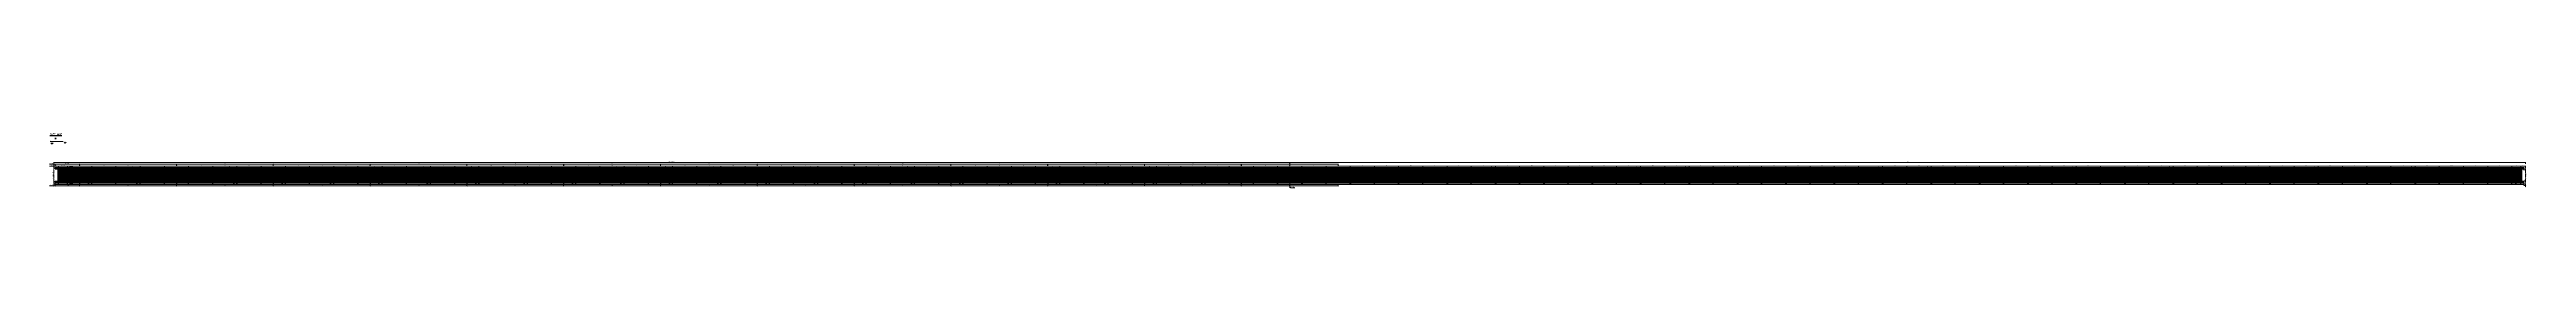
# Model space of a CAD drawing. Header units: millimetres. Extents: x -13368 to 383539, y -58537 to -26098.
# Drawn here: x -13368 to 191323, y -58537 to -54009 of the extents above; entities that cross this region are included whole.
import ezdxf
from ezdxf.enums import TextEntityAlignment as Align

# ---------------------------------------------------------------- set-up
doc = ezdxf.new("R2010")
doc.units = ezdxf.units.MM
doc.linetypes.add('CENTER2', pattern=[28.575, 19.05, -3.175, 3.175, -3.175])
doc.linetypes.add('DASHED', pattern=[0.75, 0.5, -0.25])
doc.layers.get('Defpoints').update_dxf_attribs({"color": 8})
for name, color, linetype, lineweight in [('Dim', 4, 'Continuous', 15), ('中心线', 2, 'CENTER2', 15), ('文字', 7, 'Continuous', 15), ('标注线及字体', 2, 'Continuous', 15), ('粗线', 3, 'Continuous', 35), ('细实线', 4, 'Continuous', 15), ('虚线', 7, 'DASHED', 13), ('钢板粗线', 1, 'Continuous', 25)]:
    doc.layers.add(name, color=color, linetype=linetype, lineweight=lineweight)
doc.styles.add('111', font='', dxfattribs={"width": 0.7})
doc.styles.add('BM_Dim', font='', dxfattribs={"width": 0.85})
doc.styles.get('111').set_extended_font_data('仿宋_GB2312')
doc.styles.get('BM_Dim').set_extended_font_data('仿宋_GB2312')
doc.dimstyles.new('200', dxfattribs={"dimscale": 0, "dimtxt": 2.5, "dimasz": 1, "dimexe": 1, "dimexo": 1, "dimgap": 0.6, "dimtad": 1, "dimdec": 0, "dimdsep": 46, "dimtxsty": '111', "dimblk": 'OBLIQUE', "dimcen": 0, "dimclrd": 4, "dimclre": 4, "dimclrt": 4, "dimadec": 1, "dimazin": 2, "dimtfac": 1, "dimtdec": 0, "dimtix": 1, "dimtmove": 2, "dimatfit": 3, "dimfxl": 4, "dimfxlon": 1, "dimtolj": 1, "dimlwd": -1, "dimlwe": -1, "dimarcsym": 0})

# ---------------------------------------------------------------- blocks, each defined once
blk = doc.blocks.new('_Oblique')
at = {"color": 0, "linetype": 'ByBlock', "lineweight": -2}
blk.add_line((-0.5, -0.5), (0.5, 0.5), dxfattribs=at)
blk = doc.blocks.new('*D166')
at = {"layer": 'Defpoints', "color": 0, "transparency": 16777216}
for p in [(0, 1519), (0, 1401), (2000, 1401)]:
    blk.add_point(p, dxfattribs=at)
at = {"layer": '细实线', "color": 4, "transparency": 16777216}
for p, q in [((0, 1425), (0, 1543)), ((2000, 1519), (0, 1519)), ((2000, 1425), (2000, 1543))]:
    blk.add_line(p, q, dxfattribs=at)
at = {"layer": '细实线', "color": 4, "transparency": 16777216, "xscale": 24.61538461538464, "yscale": 24.61538461538464, "zscale": 24.61538461538464, "rotation": 180}
blk.add_blockref('_Oblique', (0, 1519), dxfattribs=at)
at = {"layer": '细实线', "color": 4, "transparency": 16777216, "xscale": 24.61538461538464, "yscale": 24.61538461538464, "zscale": 24.61538461538464}
blk.add_blockref('_Oblique', (2000, 1519), dxfattribs=at)
at = {"layer": '细实线', "color": 4, "transparency": 16777216, "insert": (1000, 1563), "char_height": 61.5, "attachment_point": 5, "style": '111'}
blk.add_mtext('\\A1;2000', dxfattribs=at)
blk = doc.blocks.new('22')
at = {"layer": '细实线'}
blk.add_hatch(color=256, dxfattribs=at).paths.add_polyline_path([(5, 0, 1), (-5, 0, 1)])
blk.add_circle((0, 0), 5.04, dxfattribs=at)
blk = doc.blocks.new('装饰')
at = {"layer": '钢板粗线'}
for p, q in [((151, -108), (151, -1112)), ((251, -108), (251, -1112)), ((351, -108), (351, -1112)), ((451, -108), (451, -1112)), ((551, -108), (551, -1112)), ((651, -108), (651, -1112)), ((751, -108), (751, -1112)), ((851, -108), (851, -1112)), ((951, -108), (951, -1112)), ((1051, -108), (1051, -1112)), ((1151, -108), (1151, -1112)), ((1251, -108), (1251, -1112)), ((1351, -108), (1351, -1112)), ((1451, -108), (1451, -1112)), ((1551, -108), (1551, -1112)), ((1651, -108), (1651, -1112)), ((1751, -108), (1751, -1112)), ((1851, -108), (1851, -1112)), ((2151, -108), (2151, -1112)), ((2251, -108), (2251, -1112)), ((2351, -108), (2351, -1112)), ((2451, -108), (2451, -1112)), ((2551, -108), (2551, -1112)), ((2651, -108), (2651, -1112)), ((2751, -108), (2751, -1112)), ((2851, -108), (2851, -1112)), ((2951, -108), (2951, -1112)), ((3051, -108), (3051, -1112)), ((3151, -108), (3151, -1112)), ((3251, -108), (3251, -1112)), ((3351, -108), (3351, -1112)), ((3451, -108), (3451, -1112)), ((3551, -108), (3551, -1112)), ((3651, -108), (3651, -1112)), ((3751, -108), (3751, -1112)), ((3851, -108), (3851, -1112))]:
    blk.add_line(p, q, dxfattribs=at)
at = {"layer": '细实线'}
for p in [(151, -847), (251, -835), (351, -823), (451, -810), (551, -798), (651, -786), (751, -774), (851, -761), (951, -749), (1051, -737), (1151, -724), (1251, -712), (1351, -700), (1451, -688), (1551, -675), (1651, -663), (1751, -651), (1851, -639), (2151, -602), (2251, -589), (2351, -577), (2451, -565), (2551, -553), (2651, -540), (2751, -528), (2851, -516), (2951, -503), (3051, -491), (3151, -479), (3251, -467), (3351, -454), (3451, -442), (3551, -430), (3651, -417), (3751, -405), (3851, -393)]:
    blk.add_blockref('22', p, dxfattribs=at)
blk = doc.blocks.new('*U162')
at = {"layer": '细实线'}
blk.add_blockref('装饰', (-4000, 610), dxfattribs=at)
at = {"layer": '细实线', "xscale": -1}
blk.add_blockref('装饰', (4000, 610), dxfattribs=at)
blk = doc.blocks.new('*U163')
at = {"layer": '细实线', "color": 0, "linetype": 'ByBlock', "lineweight": -2, "transparency": 16777216}
for p in [(0, 0), (8000, 0), (16000, 0), (24000, 0), (32000, 0), (40000, 0), (48000, 0), (56000, 0), (64000, 0), (72000, 0), (80000, 0), (88000, 0), (96000, 0), (104000, 0), (112000, 0), (120000, 0), (128000, 0), (136000, 0), (144000, 0), (152000, 0), (160000, 0), (168000, 0), (176000, 0), (184000, 0), (192000, 0)]:
    blk.add_blockref('*U162', p, dxfattribs=at)
blk = doc.blocks.new('剖面箭头')
at = {"ltscale": 10}
h = blk.add_hatch(dxfattribs=at)
h.set_pattern_fill('ANSI31', color=2, style=0)
h.set_pattern_definition([(45, (-182.99888, -777.8594), (-0.088388348, 0.088388348), [])])
h.paths.add_polyline_path([(6, -3), (3.15, -3), (3, -3.6)])
at = {"color": 3, "ltscale": 10}
blk.add_line((0, 0), (0, -3), dxfattribs=at)
at = {"color": 2, "ltscale": 10}
for p, q in [((0, -3), (6, -3)), ((6, -3), (3, -3.6)), ((3, -3.6), (3.15, -3))]:
    blk.add_line(p, q, dxfattribs=at)
blk = doc.blocks.new('*D164')
at = {"layer": 'Defpoints', "color": 0, "transparency": 16777216}
for p in [(-13021, -56744), (-13021, -56866), (-12621, -56866)]:
    blk.add_point(p, dxfattribs=at)
at = {"layer": '细实线', "color": 4, "transparency": 16777216}
for p, q in [((-13021, -56841), (-13021, -56719)), ((-12621, -56744), (-13021, -56744)), ((-12621, -56841), (-12621, -56719))]:
    blk.add_line(p, q, dxfattribs=at)
at = {"layer": '细实线', "color": 4, "transparency": 16777216, "xscale": 24.61538461538464, "yscale": 24.61538461538464, "zscale": 24.61538461538464, "rotation": 180}
blk.add_blockref('_Oblique', (-13021, -56744), dxfattribs=at)
at = {"layer": '细实线', "color": 4, "transparency": 16777216, "xscale": 24.61538461538464, "yscale": 24.61538461538464, "zscale": 24.61538461538464}
blk.add_blockref('_Oblique', (-12621, -56744), dxfattribs=at)
at = {"layer": '细实线', "color": 4, "transparency": 16777216, "insert": (-12821, -56700), "char_height": 61.5, "attachment_point": 5, "style": '111'}
blk.add_mtext('\\A1;400', dxfattribs=at)
blk = doc.blocks.new('*D165')
at = {"layer": 'Defpoints', "color": 0, "transparency": 16777216}
for p in [(-12621, -56866), (-11881, -56744), (-11881, -56866)]:
    blk.add_point(p, dxfattribs=at)
at = {"layer": '细实线', "color": 4, "transparency": 16777216}
for p, q in [((-12621, -56841), (-12621, -56719)), ((-12621, -56744), (-11881, -56744)), ((-11881, -56841), (-11881, -56719))]:
    blk.add_line(p, q, dxfattribs=at)
at = {"layer": '细实线', "color": 4, "transparency": 16777216, "xscale": 24.61538461538464, "yscale": 24.61538461538464, "zscale": 24.61538461538464, "rotation": 180}
blk.add_blockref('_Oblique', (-12621, -56744), dxfattribs=at)
at = {"layer": '细实线', "color": 4, "transparency": 16777216, "xscale": 24.61538461538464, "yscale": 24.61538461538464, "zscale": 24.61538461538464}
blk.add_blockref('_Oblique', (-11881, -56744), dxfattribs=at)
at = {"layer": '细实线', "color": 4, "transparency": 16777216, "insert": (-12251, -56693), "char_height": 61.54, "attachment_point": 5, "style": '111'}
blk.add_mtext('\\A1;740(730)', dxfattribs=at)
blk = doc.blocks.new('*D167')
at = {"layer": 'Defpoints', "color": 0, "transparency": 16777216}
for p in [(190119, -56744), (190119, -56866), (190849, -56862)]:
    blk.add_point(p, dxfattribs=at)
at = {"layer": '细实线', "color": 4, "transparency": 16777216}
for p, q in [((190119, -56841), (190119, -56719)), ((190849, -56744), (190119, -56744)), ((190849, -56837), (190849, -56719))]:
    blk.add_line(p, q, dxfattribs=at)
at = {"layer": '细实线', "color": 4, "transparency": 16777216, "xscale": 24.61538461538464, "yscale": 24.61538461538464, "zscale": 24.61538461538464, "rotation": 180}
blk.add_blockref('_Oblique', (190119, -56744), dxfattribs=at)
at = {"layer": '细实线', "color": 4, "transparency": 16777216, "xscale": 24.61538461538464, "yscale": 24.61538461538464, "zscale": 24.61538461538464}
blk.add_blockref('_Oblique', (190849, -56744), dxfattribs=at)
at = {"layer": '细实线', "color": 4, "transparency": 16777216, "insert": (190484, -56700), "char_height": 61.5, "attachment_point": 5, "style": '111'}
blk.add_mtext('\\A1;730', dxfattribs=at)
blk = doc.blocks.new('*D168')
at = {"layer": 'Defpoints', "color": 0, "transparency": 16777216}
for p in [(190849, -56862), (191249, -56744), (191249, -56866)]:
    blk.add_point(p, dxfattribs=at)
at = {"layer": '细实线', "color": 4, "transparency": 16777216}
for p, q in [((190849, -56837), (190849, -56719)), ((190849, -56744), (191249, -56744)), ((191249, -56841), (191249, -56719))]:
    blk.add_line(p, q, dxfattribs=at)
at = {"layer": '细实线', "color": 4, "transparency": 16777216, "xscale": 24.61538461538464, "yscale": 24.61538461538464, "zscale": 24.61538461538464, "rotation": 180}
blk.add_blockref('_Oblique', (190849, -56744), dxfattribs=at)
at = {"layer": '细实线', "color": 4, "transparency": 16777216, "xscale": 24.61538461538464, "yscale": 24.61538461538464, "zscale": 24.61538461538464}
blk.add_blockref('_Oblique', (191249, -56744), dxfattribs=at)
at = {"layer": '细实线', "color": 4, "transparency": 16777216, "insert": (191049, -56700), "char_height": 61.5, "attachment_point": 5, "style": '111'}
blk.add_mtext('\\A1;400', dxfattribs=at)
blk = doc.blocks.new('*D169')
at = {"layer": 'Defpoints', "color": 0, "transparency": 16777216}
for p in [(-13021, -56439), (-13021, -56742), (89119, -56807)]:
    blk.add_point(p, dxfattribs=at)
at = {"layer": '细实线', "color": 4, "transparency": 16777216}
for p, q in [((-13021, -56537), (-13021, -56414)), ((89119, -56439), (-13021, -56439)), ((89119, -56537), (89119, -56414))]:
    blk.add_line(p, q, dxfattribs=at)
at = {"layer": '细实线', "color": 4, "transparency": 16777216, "xscale": 24.61538461538464, "yscale": 24.61538461538464, "zscale": 24.61538461538464, "rotation": 180}
blk.add_blockref('_Oblique', (-13021, -56439), dxfattribs=at)
at = {"layer": '细实线', "color": 4, "transparency": 16777216, "xscale": 24.61538461538464, "yscale": 24.61538461538464, "zscale": 24.61538461538464}
blk.add_blockref('_Oblique', (89119, -56439), dxfattribs=at)
at = {"layer": '细实线', "color": 4, "transparency": 16777216, "insert": (38049, -56389), "char_height": 61.54, "attachment_point": 5, "style": '111'}
blk.add_mtext('\\A1;102140(102130)', dxfattribs=at)
blk = doc.blocks.new('*D170')
at = {"layer": 'Defpoints', "color": 0, "transparency": 16777216}
for p in [(-13021, -58189), (-13021, -58380), (-12901, -58189)]:
    blk.add_point(p, dxfattribs=at)
at = {"layer": '细实线', "color": 4, "transparency": 16777216}
for p, q in [((-13021, -58281), (-13021, -58405)), ((-12901, -58380), (-13021, -58380)), ((-12901, -58281), (-12901, -58405))]:
    blk.add_line(p, q, dxfattribs=at)
at = {"layer": '细实线', "color": 4, "transparency": 16777216, "xscale": 24.61538461538464, "yscale": 24.61538461538464, "zscale": 24.61538461538464, "rotation": 180}
blk.add_blockref('_Oblique', (-13021, -58380), dxfattribs=at)
at = {"layer": '细实线', "color": 4, "transparency": 16777216, "xscale": 24.61538461538464, "yscale": 24.61538461538464, "zscale": 24.61538461538464}
blk.add_blockref('_Oblique', (-12901, -58380), dxfattribs=at)
at = {"layer": '细实线', "color": 4, "transparency": 16777216, "insert": (-12961, -58336), "char_height": 61.5, "attachment_point": 5, "style": '111'}
blk.add_mtext('\\A1;120', dxfattribs=at)
blk = doc.blocks.new('*D171')
at = {"layer": 'Defpoints', "color": 0, "transparency": 16777216}
for p in [(191099, -56925), (191099, -57048), (191249, -56916)]:
    blk.add_point(p, dxfattribs=at)
at = {"layer": '细实线', "color": 4, "transparency": 16777216}
for p, q in [((191099, -56950), (191099, -57073)), ((191249, -57048), (191099, -57048)), ((191249, -56950), (191249, -57073))]:
    blk.add_line(p, q, dxfattribs=at)
at = {"layer": '细实线', "color": 4, "transparency": 16777216, "xscale": 24.61538461538464, "yscale": 24.61538461538464, "zscale": 24.61538461538464, "rotation": 180}
blk.add_blockref('_Oblique', (191099, -57048), dxfattribs=at)
at = {"layer": '细实线', "color": 4, "transparency": 16777216, "xscale": 24.61538461538464, "yscale": 24.61538461538464, "zscale": 24.61538461538464}
blk.add_blockref('_Oblique', (191249, -57048), dxfattribs=at)
at = {"layer": '细实线', "color": 4, "transparency": 16777216, "insert": (191174, -57004), "char_height": 61.5, "attachment_point": 5, "style": '111'}
blk.add_mtext('\\A1;150', dxfattribs=at)
blk = doc.blocks.new('*D172')
at = {"layer": 'Defpoints', "color": 0, "transparency": 16777216}
for p in [(191129, -58189), (191129, -58339), (191249, -58189)]:
    blk.add_point(p, dxfattribs=at)
at = {"layer": '细实线', "color": 4, "transparency": 16777216}
for p, q in [((191129, -58241), (191129, -58364)), ((191249, -58339), (191129, -58339)), ((191249, -58241), (191249, -58364))]:
    blk.add_line(p, q, dxfattribs=at)
at = {"layer": '细实线', "color": 4, "transparency": 16777216, "xscale": 24.61538461538464, "yscale": 24.61538461538464, "zscale": 24.61538461538464, "rotation": 180}
blk.add_blockref('_Oblique', (191129, -58339), dxfattribs=at)
at = {"layer": '细实线', "color": 4, "transparency": 16777216, "xscale": 24.61538461538464, "yscale": 24.61538461538464, "zscale": 24.61538461538464}
blk.add_blockref('_Oblique', (191249, -58339), dxfattribs=at)
at = {"layer": '细实线', "color": 4, "transparency": 16777216, "insert": (191189, -58295), "char_height": 61.5, "attachment_point": 5, "style": '111'}
blk.add_mtext('\\A1;120', dxfattribs=at)
blk = doc.blocks.new('分段线')
at = {"layer": '钢板粗线', "color": 6}
for p, q in [((-3, 1401), (-3, 1293)), ((-3, 289), (-3, 205)), ((0, 147), (0, 0)), ((3, 1401), (3, 1293)), ((3, 289), (3, 205))]:
    blk.add_line(p, q, dxfattribs=at)
blk = doc.blocks.new('*U174')
at = {"layer": '细实线'}
blk.add_blockref('分段线', (0, -700), dxfattribs=at)
blk = doc.blocks.new('*U175')
at = {"layer": '细实线', "color": 0, "linetype": 'ByBlock', "lineweight": -2, "transparency": 16777216}
for p in [(-96000, 0), (-88000, 0), (-80000, 0), (-72000, 0), (-64000, 0), (-56000, 0), (-48000, 0), (-40000, 0), (-32000, 0), (-24000, 0), (-16000, 0), (-8000, 0), (0, 0)]:
    blk.add_blockref('*U174', p, dxfattribs=at)
blk = doc.blocks.new('*D179')
at = {"layer": 'Defpoints', "color": 0}
for p in [(-12901, -56880), (-10884, -56576), (-10884, -56880)]:
    blk.add_point(p, dxfattribs=at)
at = {"layer": '细实线', "color": 4}
for p, q in [((-12901, -56674), (-12901, -56551)), ((-12901, -56576), (-10884, -56576)), ((-10884, -56674), (-10884, -56551))]:
    blk.add_line(p, q, dxfattribs=at)
at = {"layer": '细实线', "color": 4, "xscale": 24.61538461538464, "yscale": 24.61538461538464, "zscale": 24.61538461538464, "rotation": 180}
blk.add_blockref('_Oblique', (-12901, -56576), dxfattribs=at)
at = {"layer": '细实线', "color": 4, "xscale": 24.61538461538464, "yscale": 24.61538461538464, "zscale": 24.61538461538464}
blk.add_blockref('_Oblique', (-10884, -56576), dxfattribs=at)
at = {"layer": '细实线', "color": 4, "insert": (-11892, -56525), "char_height": 61.54, "attachment_point": 5, "style": '111'}
blk.add_mtext('\\A1;2017(2007)', dxfattribs=at)
blk = doc.blocks.new('*D181')
at = {"layer": 'Defpoints', "color": 0}
for p in [(-13021, -56576), (-13021, -56862), (-12901, -56862)]:
    blk.add_point(p, dxfattribs=at)
at = {"layer": '细实线', "color": 4}
for p, q in [((-13021, -56674), (-13021, -56551)), ((-12901, -56576), (-13021, -56576)), ((-12901, -56674), (-12901, -56551))]:
    blk.add_line(p, q, dxfattribs=at)
at = {"layer": '细实线', "color": 4, "xscale": 24.61538461538464, "yscale": 24.61538461538464, "zscale": 24.61538461538464, "rotation": 180}
blk.add_blockref('_Oblique', (-13021, -56576), dxfattribs=at)
at = {"layer": '细实线', "color": 4, "xscale": 24.61538461538464, "yscale": 24.61538461538464, "zscale": 24.61538461538464}
blk.add_blockref('_Oblique', (-12901, -56576), dxfattribs=at)
at = {"layer": '细实线', "color": 4, "insert": (-12961, -56532), "char_height": 61.5, "attachment_point": 5, "style": '111'}
blk.add_mtext('\\A1;120', dxfattribs=at)
blk = doc.blocks.new('*D182')
at = {"layer": 'Defpoints', "color": 0, "transparency": 16777216}
for p in [(-12901, -58189), (-12901, -58380), (-10881, -58189)]:
    blk.add_point(p, dxfattribs=at)
at = {"layer": '细实线', "color": 4, "transparency": 16777216}
for p, q in [((-12901, -58281), (-12901, -58405)), ((-10881, -58380), (-12901, -58380)), ((-10881, -58281), (-10881, -58405))]:
    blk.add_line(p, q, dxfattribs=at)
at = {"layer": '细实线', "color": 4, "transparency": 16777216, "xscale": 24.61538461538464, "yscale": 24.61538461538464, "zscale": 24.61538461538464, "rotation": 180}
blk.add_blockref('_Oblique', (-12901, -58380), dxfattribs=at)
at = {"layer": '细实线', "color": 4, "transparency": 16777216, "xscale": 24.61538461538464, "yscale": 24.61538461538464, "zscale": 24.61538461538464}
blk.add_blockref('_Oblique', (-10881, -58380), dxfattribs=at)
at = {"layer": '细实线', "color": 4, "transparency": 16777216, "insert": (-11891, -58330), "char_height": 61.54, "attachment_point": 5, "style": '111'}
blk.add_mtext('\\A1;2020(2010)', dxfattribs=at)
blk = doc.blocks.new('*D177')
at = {"layer": 'Defpoints', "color": 0, "transparency": 16777216}
for p in [(-10884, -56880), (-10878, -56576), (-10878, -56880)]:
    blk.add_point(p, dxfattribs=at)
at = {"layer": '细实线', "color": 4, "transparency": 16777216}
for p, q in [((-10884, -56576), (-10908, -56576)), ((-10884, -56674), (-10884, -56551)), ((-10884, -56576), (-10878, -56576)), ((-10878, -56674), (-10878, -56551)), ((-10878, -56576), (-10853, -56576))]:
    blk.add_line(p, q, dxfattribs=at)
at = {"layer": '细实线', "color": 4, "transparency": 16777216, "xscale": 24.61538461538464, "yscale": 24.61538461538464, "zscale": 24.61538461538464}
blk.add_blockref('_Oblique', (-10884, -56576), dxfattribs=at)
at = {"layer": '细实线', "color": 4, "transparency": 16777216, "xscale": 24.61538461538464, "yscale": 24.61538461538464, "zscale": 24.61538461538464, "rotation": 180}
blk.add_blockref('_Oblique', (-10878, -56576), dxfattribs=at)
at = {"layer": '细实线', "color": 4, "transparency": 16777216, "insert": (-10881, -56532), "char_height": 61.5, "attachment_point": 5, "style": '111'}
blk.add_mtext('\\A1;6', dxfattribs=at)
blk = doc.blocks.new('*D178')
at = {"layer": 'Defpoints', "color": 0, "transparency": 16777216}
for p in [(-10878, -56880), (-2884, -56576), (-2884, -56880)]:
    blk.add_point(p, dxfattribs=at)
at = {"layer": '细实线', "color": 4, "transparency": 16777216}
for p, q in [((-10878, -56674), (-10878, -56551)), ((-10878, -56576), (-2884, -56576)), ((-2884, -56674), (-2884, -56551))]:
    blk.add_line(p, q, dxfattribs=at)
at = {"layer": '细实线', "color": 4, "transparency": 16777216, "xscale": 24.61538461538464, "yscale": 24.61538461538464, "zscale": 24.61538461538464, "rotation": 180}
blk.add_blockref('_Oblique', (-10878, -56576), dxfattribs=at)
at = {"layer": '细实线', "color": 4, "transparency": 16777216, "xscale": 24.61538461538464, "yscale": 24.61538461538464, "zscale": 24.61538461538464}
blk.add_blockref('_Oblique', (-2884, -56576), dxfattribs=at)
at = {"layer": '细实线', "color": 4, "transparency": 16777216, "insert": (-6881, -56532), "char_height": 61.5, "attachment_point": 5, "style": '111'}
blk.add_mtext('\\A1;7994', dxfattribs=at)
blk = doc.blocks.new('*D180')
at = {"layer": 'Defpoints', "color": 0, "transparency": 16777216}
for p in [(-10881, -58219), (-2881, -58219), (-2881, -58380)]:
    blk.add_point(p, dxfattribs=at)
at = {"layer": '细实线', "color": 4, "transparency": 16777216}
for p, q in [((-10881, -58281), (-10881, -58405)), ((-10881, -58380), (-2881, -58380)), ((-2881, -58281), (-2881, -58405))]:
    blk.add_line(p, q, dxfattribs=at)
at = {"layer": '细实线', "color": 4, "transparency": 16777216, "xscale": 24.61538461538464, "yscale": 24.61538461538464, "zscale": 24.61538461538464, "rotation": 180}
blk.add_blockref('_Oblique', (-10881, -58380), dxfattribs=at)
at = {"layer": '细实线', "color": 4, "transparency": 16777216, "xscale": 24.61538461538464, "yscale": 24.61538461538464, "zscale": 24.61538461538464}
blk.add_blockref('_Oblique', (-2881, -58380), dxfattribs=at)
at = {"layer": '细实线', "color": 4, "transparency": 16777216, "insert": (-6881, -58336), "char_height": 61.5, "attachment_point": 5, "style": '111'}
blk.add_mtext('\\A1;8000', dxfattribs=at)
blk = doc.blocks.new('*D231')
at = {"layer": 'Defpoints', "color": 0, "transparency": 16777216}
for p in [(89119, -56807), (191249, -56439), (191249, -56866)]:
    blk.add_point(p, dxfattribs=at)
at = {"layer": '细实线', "color": 4, "transparency": 16777216}
for p, q in [((89119, -56537), (89119, -56414)), ((89119, -56439), (191249, -56439)), ((191249, -56537), (191249, -56414))]:
    blk.add_line(p, q, dxfattribs=at)
at = {"layer": '细实线', "color": 4, "transparency": 16777216, "xscale": 24.61538461538464, "yscale": 24.61538461538464, "zscale": 24.61538461538464, "rotation": 180}
blk.add_blockref('_Oblique', (89119, -56439), dxfattribs=at)
at = {"layer": '细实线', "color": 4, "transparency": 16777216, "xscale": 24.61538461538464, "yscale": 24.61538461538464, "zscale": 24.61538461538464}
blk.add_blockref('_Oblique', (191249, -56439), dxfattribs=at)
at = {"layer": '细实线', "color": 4, "transparency": 16777216, "insert": (140184, -56393), "char_height": 61.5, "attachment_point": 5, "style": '111'}
blk.add_mtext('\\A1;102130', dxfattribs=at)
blk = doc.blocks.new('编号')
at = {"layer": '细实线'}
for p, q in [((48, 58), (0, 0)), ((48, 58), (134, 58)), ((404, -1334), (367, -1225)), ((404, -1334), (490, -1334)), ((1159, -1049), (1111, -1107)), ((1159, -1049), (1245, -1049))]:
    blk.add_line(p, q, dxfattribs=at)
at = {"layer": '文字', "style": 'BM_Dim', "width": 0.7}
for s, p in [('B1', (93, 57)), ('C1', (449, -1334)), ('B2', (1204, -1050))]:
    blk.add_text(s, height=61.5, dxfattribs=at).set_placement(p, align=Align.BOTTOM_CENTER)
blk = doc.blocks.new('*U186')
at = {"layer": '细实线'}
blk.add_blockref('编号', (-623, 604), dxfattribs=at)
blk = doc.blocks.new('*U185')
at = {"layer": '细实线', "color": 0, "linetype": 'ByBlock', "lineweight": -2, "transparency": 16777216}
for p in [(0, 0), (100291, 0), (200582, 0), (300873, 0)]:
    blk.add_blockref('*U186', p, dxfattribs=at)
blk = doc.blocks.new('*U188')
at = {"layer": '细实线'}
blk.add_blockref('编号', (-623, 604), dxfattribs=at)
blk = doc.blocks.new('*U187')
at = {"layer": '细实线', "color": 0, "linetype": 'ByBlock', "lineweight": -2, "transparency": 16777216}
for p in [(0, 0), (100291, 0), (200582, 0), (300873, 0)]:
    blk.add_blockref('*U188', p, dxfattribs=at)
blk = doc.blocks.new('*U190')
at = {"layer": '细实线'}
blk.add_blockref('编号', (-623, 604), dxfattribs=at)
blk = doc.blocks.new('*U189')
at = {"layer": '细实线', "color": 0, "linetype": 'ByBlock', "lineweight": -2, "transparency": 16777216}
for p in [(0, 0), (100291, 0), (200582, 0), (300873, 0)]:
    blk.add_blockref('*U190', p, dxfattribs=at)
blk = doc.blocks.new('*U192')
at = {"layer": '细实线'}
blk.add_blockref('编号', (-623, 604), dxfattribs=at)
blk = doc.blocks.new('*U191')
at = {"layer": '细实线', "color": 0, "linetype": 'ByBlock', "lineweight": -2, "transparency": 16777216}
for p in [(0, 0), (100291, 0), (200582, 0), (300873, 0)]:
    blk.add_blockref('*U192', p, dxfattribs=at)
blk = doc.blocks.new('*U194')
at = {"layer": '细实线'}
blk.add_blockref('编号', (-623, 604), dxfattribs=at)
blk = doc.blocks.new('*U193')
at = {"layer": '细实线', "color": 0, "linetype": 'ByBlock', "lineweight": -2, "transparency": 16777216}
for p in [(0, 0), (100291, 0), (200582, 0), (300873, 0)]:
    blk.add_blockref('*U194', p, dxfattribs=at)
blk = doc.blocks.new('*U196')
at = {"layer": '细实线'}
blk.add_blockref('编号', (-623, 604), dxfattribs=at)
blk = doc.blocks.new('*U195')
at = {"layer": '细实线', "color": 0, "linetype": 'ByBlock', "lineweight": -2, "transparency": 16777216}
for p in [(0, 0), (100291, 0), (200582, 0), (300873, 0)]:
    blk.add_blockref('*U196', p, dxfattribs=at)
blk = doc.blocks.new('*U198')
at = {"layer": '细实线'}
blk.add_blockref('编号', (-623, 604), dxfattribs=at)
blk = doc.blocks.new('*U197')
at = {"layer": '细实线', "color": 0, "linetype": 'ByBlock', "lineweight": -2, "transparency": 16777216}
for p in [(0, 0), (100291, 0), (200582, 0), (300873, 0)]:
    blk.add_blockref('*U198', p, dxfattribs=at)
blk = doc.blocks.new('*U200')
at = {"layer": '细实线'}
blk.add_blockref('编号', (-623, 604), dxfattribs=at)
blk = doc.blocks.new('*U199')
at = {"layer": '细实线', "color": 0, "linetype": 'ByBlock', "lineweight": -2, "transparency": 16777216}
for p in [(0, 0), (100291, 0), (200582, 0), (300873, 0)]:
    blk.add_blockref('*U200', p, dxfattribs=at)
blk = doc.blocks.new('*U202')
at = {"layer": '细实线'}
blk.add_blockref('编号', (-623, 604), dxfattribs=at)
blk = doc.blocks.new('*U201')
at = {"layer": '细实线', "color": 0, "linetype": 'ByBlock', "lineweight": -2, "transparency": 16777216}
for p in [(0, 0), (100291, 0), (200582, 0), (300873, 0)]:
    blk.add_blockref('*U202', p, dxfattribs=at)
blk = doc.blocks.new('*U204')
at = {"layer": '细实线'}
blk.add_blockref('编号', (-623, 604), dxfattribs=at)
blk = doc.blocks.new('*U203')
at = {"layer": '细实线', "color": 0, "linetype": 'ByBlock', "lineweight": -2, "transparency": 16777216}
for p in [(0, 0), (100291, 0), (200582, 0), (300873, 0)]:
    blk.add_blockref('*U204', p, dxfattribs=at)
blk = doc.blocks.new('*U206')
at = {"layer": '细实线'}
blk.add_blockref('编号', (-623, 604), dxfattribs=at)
blk = doc.blocks.new('*U205')
at = {"layer": '细实线', "color": 0, "linetype": 'ByBlock', "lineweight": -2, "transparency": 16777216}
for p in [(0, 0), (100291, 0), (200582, 0), (300873, 0)]:
    blk.add_blockref('*U206', p, dxfattribs=at)
blk = doc.blocks.new('*U208')
at = {"layer": '细实线'}
blk.add_blockref('编号', (-623, 604), dxfattribs=at)
blk = doc.blocks.new('*U207')
at = {"layer": '细实线', "color": 0, "linetype": 'ByBlock', "lineweight": -2, "transparency": 16777216}
for p in [(0, 0), (100291, 0), (200582, 0), (300873, 0)]:
    blk.add_blockref('*U208', p, dxfattribs=at)
blk = doc.blocks.new('*U210')
at = {"layer": '细实线'}
blk.add_blockref('编号', (-623, 604), dxfattribs=at)
blk = doc.blocks.new('*U209')
at = {"layer": '细实线', "color": 0, "linetype": 'ByBlock', "lineweight": -2, "transparency": 16777216}
for p in [(0, 0), (100291, 0), (200582, 0), (300873, 0)]:
    blk.add_blockref('*U210', p, dxfattribs=at)
blk = doc.blocks.new('*U212')
at = {"layer": '细实线'}
blk.add_blockref('编号', (-623, 604), dxfattribs=at)
blk = doc.blocks.new('*U211')
at = {"layer": '细实线', "color": 0, "linetype": 'ByBlock', "lineweight": -2, "transparency": 16777216}
for p in [(0, 0), (100291, 0), (200582, 0), (300873, 0)]:
    blk.add_blockref('*U212', p, dxfattribs=at)
blk = doc.blocks.new('*U214')
at = {"layer": '细实线'}
blk.add_blockref('编号', (-623, 604), dxfattribs=at)
blk = doc.blocks.new('*U213')
at = {"layer": '细实线', "color": 0, "linetype": 'ByBlock', "lineweight": -2, "transparency": 16777216}
for p in [(0, 0), (100291, 0), (200582, 0), (300873, 0)]:
    blk.add_blockref('*U214', p, dxfattribs=at)
blk = doc.blocks.new('*U216')
at = {"layer": '细实线'}
blk.add_blockref('编号', (-623, 604), dxfattribs=at)
blk = doc.blocks.new('*U215')
at = {"layer": '细实线', "color": 0, "linetype": 'ByBlock', "lineweight": -2, "transparency": 16777216}
for p in [(0, 0), (100291, 0), (200582, 0), (300873, 0)]:
    blk.add_blockref('*U216', p, dxfattribs=at)
blk = doc.blocks.new('*U218')
at = {"layer": '细实线'}
blk.add_blockref('编号', (-623, 604), dxfattribs=at)
blk = doc.blocks.new('*U217')
at = {"layer": '细实线', "color": 0, "linetype": 'ByBlock', "lineweight": -2, "transparency": 16777216}
for p in [(0, 0), (100291, 0), (200582, 0), (300873, 0)]:
    blk.add_blockref('*U218', p, dxfattribs=at)
blk = doc.blocks.new('*U220')
at = {"layer": '细实线'}
blk.add_blockref('编号', (-623, 604), dxfattribs=at)
blk = doc.blocks.new('*U219')
at = {"layer": '细实线', "color": 0, "linetype": 'ByBlock', "lineweight": -2, "transparency": 16777216}
for p in [(0, 0), (100291, 0), (200582, 0), (300873, 0)]:
    blk.add_blockref('*U220', p, dxfattribs=at)
blk = doc.blocks.new('*U222')
at = {"layer": '细实线'}
blk.add_blockref('编号', (-623, 604), dxfattribs=at)
blk = doc.blocks.new('*U221')
at = {"layer": '细实线', "color": 0, "linetype": 'ByBlock', "lineweight": -2, "transparency": 16777216}
for p in [(0, 0), (100291, 0), (200582, 0), (300873, 0)]:
    blk.add_blockref('*U222', p, dxfattribs=at)
blk = doc.blocks.new('*U224')
at = {"layer": '细实线'}
blk.add_blockref('编号', (-623, 604), dxfattribs=at)
blk = doc.blocks.new('*U223')
at = {"layer": '细实线', "color": 0, "linetype": 'ByBlock', "lineweight": -2, "transparency": 16777216}
for p in [(0, 0), (100291, 0), (200582, 0), (300873, 0)]:
    blk.add_blockref('*U224', p, dxfattribs=at)
blk = doc.blocks.new('*U226')
at = {"layer": '细实线'}
blk.add_blockref('编号', (-623, 604), dxfattribs=at)
blk = doc.blocks.new('*U225')
at = {"layer": '细实线', "color": 0, "linetype": 'ByBlock', "lineweight": -2, "transparency": 16777216}
for p in [(0, 0), (100291, 0), (200582, 0), (300873, 0)]:
    blk.add_blockref('*U226', p, dxfattribs=at)
blk = doc.blocks.new('*U228')
at = {"layer": '细实线'}
blk.add_blockref('编号', (-623, 604), dxfattribs=at)
blk = doc.blocks.new('*U227')
at = {"layer": '细实线', "color": 0, "linetype": 'ByBlock', "lineweight": -2, "transparency": 16777216}
for p in [(0, 0), (100291, 0), (200582, 0), (300873, 0)]:
    blk.add_blockref('*U228', p, dxfattribs=at)
blk = doc.blocks.new('*U230')
at = {"layer": '细实线'}
blk.add_blockref('编号', (-623, 604), dxfattribs=at)
blk = doc.blocks.new('*U229')
at = {"layer": '细实线', "color": 0, "linetype": 'ByBlock', "lineweight": -2, "transparency": 16777216}
for p in [(0, 0), (100291, 0), (200582, 0), (300873, 0)]:
    blk.add_blockref('*U230', p, dxfattribs=at)
blk = doc.blocks.new('立柱')
at = {"layer": 'Defpoints'}
blk.add_line((0, 0), (0, 1400.7), dxfattribs=at)
at = {"layer": '虚线', "ltscale": 4}
for p, q in [((54.8, 288.7), (-53.2, 288.7)), ((54.8, 284.7), (-53.2, 284.7)), ((54.8, 208.7), (-53.2, 208.7)), ((54.8, 204.7), (-53.2, 204.7)), ((-45.2, 1292.7), (-45.2, 146.7)), ((-5, 0), (-5, 136.7)), ((5, 0), (5, 136.7)), ((46.8, 1292.7), (46.8, 146.7))]:
    blk.add_line(p, q, dxfattribs=at)
at = {"layer": '钢板粗线'}
for p, q in [((-53.2, 1292.7), (-53.2, 146.7)), ((54.8, 1292.7), (54.8, 146.7)), ((54.8, 288.7), (1946.8, 288.7)), ((54.8, 284.7), (1946.8, 284.7)), ((54.8, 208.7), (1946.8, 208.7)), ((54.8, 204.7), (1946.8, 204.7))]:
    blk.add_line(p, q, dxfattribs=at)
at = {"layer": '细实线'}
dim = blk.add_linear_dim(base=(0, 1518.7), p1=(2000, 1400.7), p2=(0, 1400.7), dimstyle='200', override={"dimscale": 24.615385, "dimblk": 'Oblique'}, dxfattribs=at)
dim.commit()
dim.dimension.update_dxf_attribs({"geometry": '*D166', "text_midpoint": (1000, 1562.7)})
blk = doc.blocks.new('*U159')
at = {"layer": '细实线'}
blk.add_blockref('立柱', (-947, -700), dxfattribs=at)
blk = doc.blocks.new('*U160')
at = {"layer": '细实线', "color": 0, "linetype": 'ByBlock', "lineweight": -2, "transparency": 16777216}
for p in [(0, 0), (2000, 0), (4000, 0), (6000, 0), (8000, 0), (10000, 0), (12000, 0), (14000, 0), (16000, 0), (18000, 0), (20000, 0), (22000, 0), (24000, 0), (26000, 0), (28000, 0), (30000, 0), (32000, 0), (34000, 0), (36000, 0), (38000, 0), (40000, 0), (42000, 0), (44000, 0), (46000, 0), (48000, 0), (50000, 0), (52000, 0), (54000, 0), (56000, 0), (58000, 0), (60000, 0), (62000, 0), (64000, 0), (66000, 0), (68000, 0), (70000, 0), (72000, 0), (74000, 0), (76000, 0), (78000, 0), (80000, 0), (82000, 0), (84000, 0), (86000, 0), (88000, 0), (90000, 0), (92000, 0), (94000, 0), (96000, 0), (98000, 0), (100000, 0), (102000, 0), (104000, 0), (106000, 0), (108000, 0), (110000, 0), (112000, 0), (114000, 0), (116000, 0), (118000, 0), (120000, 0), (122000, 0), (124000, 0), (126000, 0), (128000, 0), (130000, 0), (132000, 0), (134000, 0), (136000, 0), (138000, 0), (140000, 0), (142000, 0), (144000, 0), (146000, 0), (148000, 0), (150000, 0), (152000, 0), (154000, 0), (156000, 0), (158000, 0), (160000, 0), (162000, 0), (164000, 0), (166000, 0), (168000, 0), (170000, 0), (172000, 0), (174000, 0), (176000, 0), (178000, 0), (180000, 0), (182000, 0), (184000, 0), (186000, 0), (188000, 0), (190000, 0), (192000, 0), (194000, 0), (196000, 0), (198000, 0), (200000, 0)]:
    blk.add_blockref('*U159', p, dxfattribs=at)
blk = doc.blocks.new('*U183')
at = {"layer": '细实线'}
for base, p1, p2, picture, middle in [((-3989.3, 878.5), (-3995.3, 574.3), (-3989.3, 574.3), '*D177', (-3992.3, 922.6)), ((4004.7, 878.5), (-3989.3, 574.3), (4004.7, 574.3), '*D178', (7.7, 922.6)), ((4007.7, -925.8), (-3992.3, -765.2), (4007.7, -765.2), '*D180', (7.7, -881.7))]:
    dim = blk.add_linear_dim(base=base, p1=p1, p2=p2, dimstyle='200', override={"dimscale": 24.615385, "dimblk": 'Oblique'}, dxfattribs=at)
    dim.commit()
    dim.dimension.update_dxf_attribs({"geometry": picture, "text_midpoint": middle, "insert": (6888.4, 57454.2)})
blk = doc.blocks.new('*U184')
at = {"layer": '细实线', "color": 0, "linetype": 'ByBlock', "lineweight": -2, "transparency": 16777216}
for p in [(0, 0), (8000, 0), (16000, 0), (24000, 0), (32000, 0), (40000, 0), (48000, 0), (56000, 0), (64000, 0), (72000, 0), (80000, 0), (88000, 0), (96000, 0)]:
    blk.add_blockref('*U183', p, dxfattribs=at)

msp = doc.modelspace()

# ---------------------------------------------------------------- linework, layer by layer
at = {"color": 4}
msp.add_line((-13354.9, -54205.2), (-12338.7, -54205.2), dxfattribs=at)
at = {"color": 6, "const_width": 8.86}
msp.add_lwpolyline([(-13354.9, -54190.4), (-12338.7, -54190.4)], dxfattribs=at)
at = {"color": 4}
msp.add_lwpolyline([(-13068.2, -54872.7), (-13152.4, -54872.7), (-13167.2, -54921.9), (-13167.2, -54823.4), (-13181.9, -54872.7), (-13201.6, -54872.7), (-13262.2, -54872.7)], dxfattribs=at)
at = {"layer": 'Defpoints'}
for p, q in [((-12620.7, -58262.3), (-12620.7, -56861.6)), ((190119.3, -58262.3), (190119.3, -56861.6)), ((190849.3, -58262.3), (190849.3, -56861.6))]:
    msp.add_line(p, q, dxfattribs=at)
at = {"layer": '中心线', "ltscale": 0.5}
for p, q in [((-13020.7, -58389), (-13020.7, -56738.7)), ((89119.3, -58537.1), (89119.3, -56460)), ((191249.3, -58479.7), (191249.3, -56786.5))]:
    msp.add_line(p, q, dxfattribs=at)
at = {"layer": '粗线'}
msp.add_line((-12873, -54516.3), (-12873, -54402.9), dxfattribs=at)
at = {"layer": '细实线'}
for p, q in [((-13254.8, -54678.2), (-13318.2, -54699.7)), ((-13318.2, -54699.7), (-12236.5, -54699.7)), ((-11698.6, -56832.4), (-11746.3, -56890.2)), ((-11698.6, -56832.4), (-11441.5, -56832.4)), ((-12900.7, -58262.3), (191129.3, -58262.3)), ((-11698.6, -57930.5), (-11746.3, -57988.3)), ((-11698.6, -58235.6), (-11736.3, -58125.6)), ((-11698.6, -57930.5), (-11441.5, -57930.5)), ((-11698.6, -58235.6), (-11441.5, -58235.6)), ((89216.7, -58530.4), (89119.3, -58455.5)), ((89216.7, -58530.4), (89542.8, -58530.4))]:
    msp.add_line(p, q, dxfattribs=at)
at = {"layer": '细实线', "color": 4}
for p, q in [((-13020.7, -56575.6), (-13367.6, -56575.6)), ((-13020.7, -56743.7), (-13367.6, -56743.7)), ((-13020.7, -58379.9), (-13367.6, -58379.9))]:
    msp.add_line(p, q, dxfattribs=at)
at = {"layer": '虚线', "ltscale": 4}
for p, q in [((-12900.7, -56865.6), (191099.3, -56865.6)), ((-12900.7, -56965.6), (191099.3, -56965.6)), ((-12665.9, -56969.6), (-12665.9, -58115.6)), ((-12573.9, -56969.6), (-12573.9, -58115.6)), ((190074.1, -56969.6), (190074.1, -58115.6)), ((190166.1, -56969.6), (190166.1, -58115.6)), ((190804.1, -56969.6), (190804.1, -58115.6)), ((190896.1, -56969.6), (190896.1, -58115.6)), ((-12565.9, -57973.6), (-12673.9, -57973.6)), ((-12565.9, -57977.6), (-12673.9, -57977.6)), ((-12565.9, -58053.6), (-12673.9, -58053.6)), ((-12565.9, -58057.6), (-12673.9, -58057.6)), ((-12625.7, -58262.3), (-12625.7, -58125.6)), ((-12615.7, -58262.3), (-12615.7, -58125.6)), ((190174.1, -57973.6), (190066.1, -57973.6)), ((190174.1, -57977.6), (190066.1, -57977.6)), ((190174.1, -58053.6), (190066.1, -58053.6)), ((190174.1, -58057.6), (190066.1, -58057.6)), ((190114.3, -58262.3), (190114.3, -58125.6)), ((190124.3, -58262.3), (190124.3, -58125.6)), ((190904.1, -57973.6), (190796.1, -57973.6)), ((190904.1, -57977.6), (190796.1, -57977.6)), ((190904.1, -58053.6), (190796.1, -58053.6)), ((190904.1, -58057.6), (190796.1, -58057.6)), ((190844.3, -58262.3), (190844.3, -58125.6)), ((190854.3, -58262.3), (190854.3, -58125.6))]:
    msp.add_line(p, q, dxfattribs=at)
at = {"layer": '钢板粗线'}
for p, q in [((-12900.7, -56861.6), (191099.3, -56861.6)), ((-12900.7, -56969.6), (-12900.7, -56861.6)), ((-12900.7, -56969.6), (191099.3, -56969.6)), ((-12673.9, -56969.6), (-12673.9, -58115.6)), ((-12565.9, -56969.6), (-12565.9, -58115.6)), ((-12499.9, -56969.6), (-12499.9, -57973.6)), ((-12399.9, -56969.6), (-12399.9, -57973.6)), ((-12299.9, -56969.6), (-12299.9, -57973.6)), ((-12199.9, -56969.6), (-12199.9, -57973.6)), ((-12099.9, -56969.6), (-12099.9, -57973.6)), ((-11999.9, -56969.6), (-11999.9, -57973.6)), ((188270.1, -56969.6), (188270.1, -57973.6)), ((188370.1, -56969.6), (188370.1, -57973.6)), ((188470.1, -56969.6), (188470.1, -57973.6)), ((188570.1, -56969.6), (188570.1, -57973.6)), ((188670.1, -56969.6), (188670.1, -57973.6)), ((188770.1, -56969.6), (188770.1, -57973.6)), ((188870.1, -56969.6), (188870.1, -57973.6)), ((188970.1, -56969.6), (188970.1, -57973.6)), ((189070.1, -56969.6), (189070.1, -57973.6)), ((189170.1, -56969.6), (189170.1, -57973.6)), ((189270.1, -56969.6), (189270.1, -57973.6)), ((189370.1, -56969.6), (189370.1, -57973.6)), ((189470.1, -56969.6), (189470.1, -57973.6)), ((189570.1, -56969.6), (189570.1, -57973.6)), ((189670.1, -56969.6), (189670.1, -57973.6)), ((189770.1, -56969.6), (189770.1, -57973.6)), ((189870.1, -56969.6), (189870.1, -57973.6)), ((189970.1, -56969.6), (189970.1, -57973.6)), ((190066.1, -56969.6), (190066.1, -58115.6)), ((190174.1, -56969.6), (190174.1, -58115.6)), ((190235.1, -56969.6), (190235.1, -57973.6)), ((190335.1, -56969.6), (190335.1, -57973.6)), ((190435.1, -56969.6), (190435.1, -57973.6)), ((190535.1, -56969.6), (190535.1, -57973.6)), ((190635.1, -56969.6), (190635.1, -57973.6)), ((190735.1, -56969.6), (190735.1, -57973.6)), ((190796.1, -56969.6), (190796.1, -58115.6)), ((190904.1, -56969.6), (190904.1, -58115.6)), ((191099.3, -56861.6), (191099.3, -56969.6)), ((-12900.7, -57973.6), (-12673.9, -57973.6)), ((-12900.7, -58057.6), (-12900.7, -57973.6)), ((-12900.7, -57977.6), (-12673.9, -57977.6)), ((-12900.7, -58053.6), (-12673.9, -58053.6)), ((-12900.7, -58057.6), (-12673.9, -58057.6)), ((-12900.7, -58115.6), (191129.3, -58115.6)), ((-12900.7, -58262.3), (-12900.7, -58115.6)), ((-12900.7, -58125.6), (191129.3, -58125.6)), ((-12565.9, -57973.6), (-11933.9, -57973.6)), ((-12565.9, -57977.6), (-11933.9, -57977.6)), ((-12565.9, -58053.6), (-11933.9, -58053.6)), ((-12565.9, -58057.6), (-11933.9, -58057.6)), ((-12007.5, -57973.6), (-11933.9, -57973.6)), ((-12007.5, -57977.6), (-11933.9, -57977.6)), ((-12007.5, -58053.6), (-11933.9, -58053.6)), ((-12007.5, -58057.6), (-11933.9, -58057.6)), ((190174.1, -57973.6), (191099.3, -57973.6)), ((190174.1, -57977.6), (191099.3, -57977.6)), ((190174.1, -58053.6), (191099.3, -58053.6)), ((190174.1, -58057.6), (191099.3, -58057.6)), ((191099.3, -58057.6), (191099.3, -57973.6)), ((191129.3, -58262.3), (191129.3, -58115.6))]:
    msp.add_line(p, q, dxfattribs=at)

# ---------------------------------------------------------------- block references
at = {"layer": 'Dim', "xscale": 24.61538461538464, "yscale": 24.61538461538464, "zscale": 24.61538461538464, "rotation": 42.30941180383358}
msp.add_blockref('剖面箭头', (-12151.8, -54787.6), dxfattribs=at)
at = {"layer": '细实线'}
for name, p in [('*U160', (-10933.9, -57562)), ('*U163', (-7880.7, -57471.6)), ('*U184', (-6888.4, -57454.2)), ('*U175', (85119.3, -57562)), ('*U185', (-9956, -57504.6)), ('*U187', (-5956, -57504.6)), ('*U189', (2044, -57504.6)), ('*U191', (6044, -57504.6)), ('*U193', (10044, -57504.6)), ('*U195', (14044, -57504.6)), ('*U197', (18044, -57504.6)), ('*U199', (22044, -57504.6)), ('*U201', (26044, -57504.6)), ('*U203', (30044, -57504.6)), ('*U205', (34044, -57504.6)), ('*U207', (38044, -57504.6)), ('*U209', (42044, -57504.6)), ('*U211', (46044, -57504.6)), ('*U213', (50044, -57504.6)), ('*U215', (54044, -57504.6)), ('*U217', (58044, -57504.6)), ('*U219', (62044, -57504.6)), ('*U221', (66044, -57504.6)), ('*U223', (70044, -57504.6)), ('*U225', (74044, -57504.6)), ('*U227', (78044, -57504.6)), ('*U229', (82044, -57504.6)), ('22', (188270.1, -57708.9)), ('22', (188370.1, -57696.6)), ('22', (188470.1, -57684.3)), ('22', (188570.1, -57672)), ('22', (188670.1, -57659.7)), ('22', (188770.1, -57647.5)), ('22', (188870.1, -57635.2)), ('22', (188970.1, -57622.9)), ('22', (189070.1, -57610.6)), ('22', (189170.1, -57598.4)), ('22', (189270.1, -57586.1)), ('22', (189370.1, -57573.8)), ('22', (189470.1, -57561.5)), ('22', (189570.1, -57549.2)), ('22', (189670.1, -57537)), ('22', (189770.1, -57524.7)), ('22', (189870.1, -57512.4)), ('22', (189970.1, -57500.1)), ('22', (190235.1, -57463.3)), ('22', (190335.1, -57451)), ('22', (190435.1, -57438.7)), ('22', (190535.1, -57426.5)), ('22', (190635.1, -57414.2)), ('22', (190735.1, -57401.9))]:
    msp.add_blockref(name, p, dxfattribs=at)
at = {"layer": '细实线', "xscale": -1}
for p in [(-12499.9, -57647.5), (-12399.9, -57659.7), (-12299.9, -57672), (-12199.9, -57684.3), (-12099.9, -57696.6), (-11999.9, -57708.9)]:
    msp.add_blockref('22', p, dxfattribs=at)

# ---------------------------------------------------------------- texts
at = {"layer": '文字', "style": 'BM_Dim', "width": 0.7}
msp.add_text('B', height=86.2, dxfattribs=at).set_placement((-12809.8, -54510.2), align=Align.CENTER)
msp.add_text('F', height=86.2, rotation=44.374085, dxfattribs=at).set_placement((-12062.6, -54777.7), align=Align.CENTER)
for s, height, p in [('7(8)', 61.54, (-13073, -57298.3)), ('号', 61.5, (-13073, -57395.6)), ('B1c(B1b)', 61.54, (-11563.8, -56832.9)), ('号', 61.5, (191295, -57395.6)), ('8', 61.5, (191295, -57298.3)), ('墩', 61.5, (-13073, -57492.9)), ('径', 61.5, (-13073, -57687.6)), ('跨', 61.5, (-13073, -57590.2)), ('线', 61.5, (-13073, -57784.9)), ('C1b(C1a)', 61.54, (-11563.8, -58236)), ('B2c(B2b)', 61.54, (-11563.8, -57931)), ('桥跨中心线', 61.54, (89382.1, -58521.2)), ('墩', 61.5, (191295, -57492.9)), ('径', 61.5, (191295, -57687.6)), ('跨', 61.5, (191295, -57590.2)), ('线', 61.5, (191295, -57784.9))]:
    msp.add_text(s, height=height, dxfattribs=at).set_placement(p, align=Align.BOTTOM_CENTER)
at = {"layer": '标注线及字体', "color": 0, "style": '111', "width": 0.7}
msp.add_text('墩顶装饰平面构造', height=123.08, dxfattribs=at).set_placement((-12846.8, -54086.8), align=Align.MIDDLE)
at = {"layer": '细实线', "color": 4, "style": '111', "width": 0.7}
for s, p in [('横梁分段', (-13352.5, -56554.9)), ('立柱分段', (-13352.5, -56722.9)), ('底座分段', (-13352.5, -58359.2))]:
    msp.add_text(s, height=61.54, dxfattribs=at).set_placement(p)

# ---------------------------------------------------------------- dimensions: what is measured, and where the dimension line sits
at = {"layer": '细实线'}
for base, p1, p2, text, override, picture, middle in [((-13020.7, -56438.9), (89119.3, -56807), (-13020.7, -56741.8), '<>(102130)', {"dimscale": 24.615385, "dimblk": 'Oblique'}, '*D169', (38049.3, -56388.7)), ((-10883.7, -56575.6), (-12900.7, -56879.9), (-10883.7, -56879.9), '<>(2007)', {"dimscale": 24.615385, "dimtxsty": '111', "dimblk": 'Oblique'}, '*D179', (-11892.2, -56525.4)), ((-12900.7, -58379.9), (-10880.7, -58189), (-12900.7, -58189), '<>(2010)', {"dimscale": 24.615385, "dimtxsty": '111', "dimblk": 'Oblique'}, '*D182', (-11890.7, -58329.7))]:
    dim = msp.add_linear_dim(base=base, p1=p1, p2=p2, text=text, dimstyle='200', override=override, dxfattribs=at)
    dim.commit()
    dim.dimension.update_dxf_attribs({"geometry": picture, "text_midpoint": middle})
for base, p1, p2, picture, middle in [((-13020.7, -56575.6), (-12900.7, -56861.6), (-13020.7, -56861.6), '*D181', (-12960.7, -56531.6)), ((-13020.7, -56743.7), (-12620.7, -56865.6), (-13020.7, -56865.6), '*D164', (-12820.7, -56699.6)), ((190119.3, -56743.7), (190849.3, -56861.6), (190119.3, -56865.6), '*D167', (190484.3, -56699.6)), ((191099.3, -57048.4), (191249.3, -56915.6), (191099.3, -56924.8), '*D171', (191174.3, -57004.3)), ((-13020.7, -58379.9), (-12900.7, -58189), (-13020.7, -58189), '*D170', (-12960.7, -58335.9)), ((191129.3, -58339.1), (191249.3, -58189), (191129.3, -58189), '*D172', (191189.3, -58295.1))]:
    dim = msp.add_linear_dim(base=base, p1=p1, p2=p2, dimstyle='200', override={"dimscale": 24.615385, "dimblk": 'Oblique'}, dxfattribs=at)
    dim.commit()
    dim.dimension.update_dxf_attribs({"geometry": picture, "text_midpoint": middle})
dim = msp.add_linear_dim(base=(-11880.7, -56743.7), p1=(-12620.7, -56865.6), p2=(-11880.7, -56865.6), angle=180, text='<>(730)', dimstyle='200', override={"dimscale": 24.615385, "dimtxsty": '111', "dimblk": 'Oblique'}, dxfattribs=at)
dim.commit()
dim.dimension.update_dxf_attribs({"geometry": '*D165', "text_midpoint": (-12250.7, -56693.5)})
for base, p1, picture, middle in [((191249.3, -56438.9), (89119.3, -56807), '*D231', (140184.3, -56393.4)), ((191249.3, -56743.7), (190849.3, -56861.6), '*D168', (191049.3, -56699.6))]:
    dim = msp.add_linear_dim(base=base, p1=p1, p2=(191249.3, -56865.6), angle=180, dimstyle='200', override={"dimscale": 24.615385, "dimblk": 'Oblique'}, dxfattribs=at)
    dim.commit()
    dim.dimension.update_dxf_attribs({"geometry": picture, "text_midpoint": middle})

doc.saveas('drawing.dxf')
